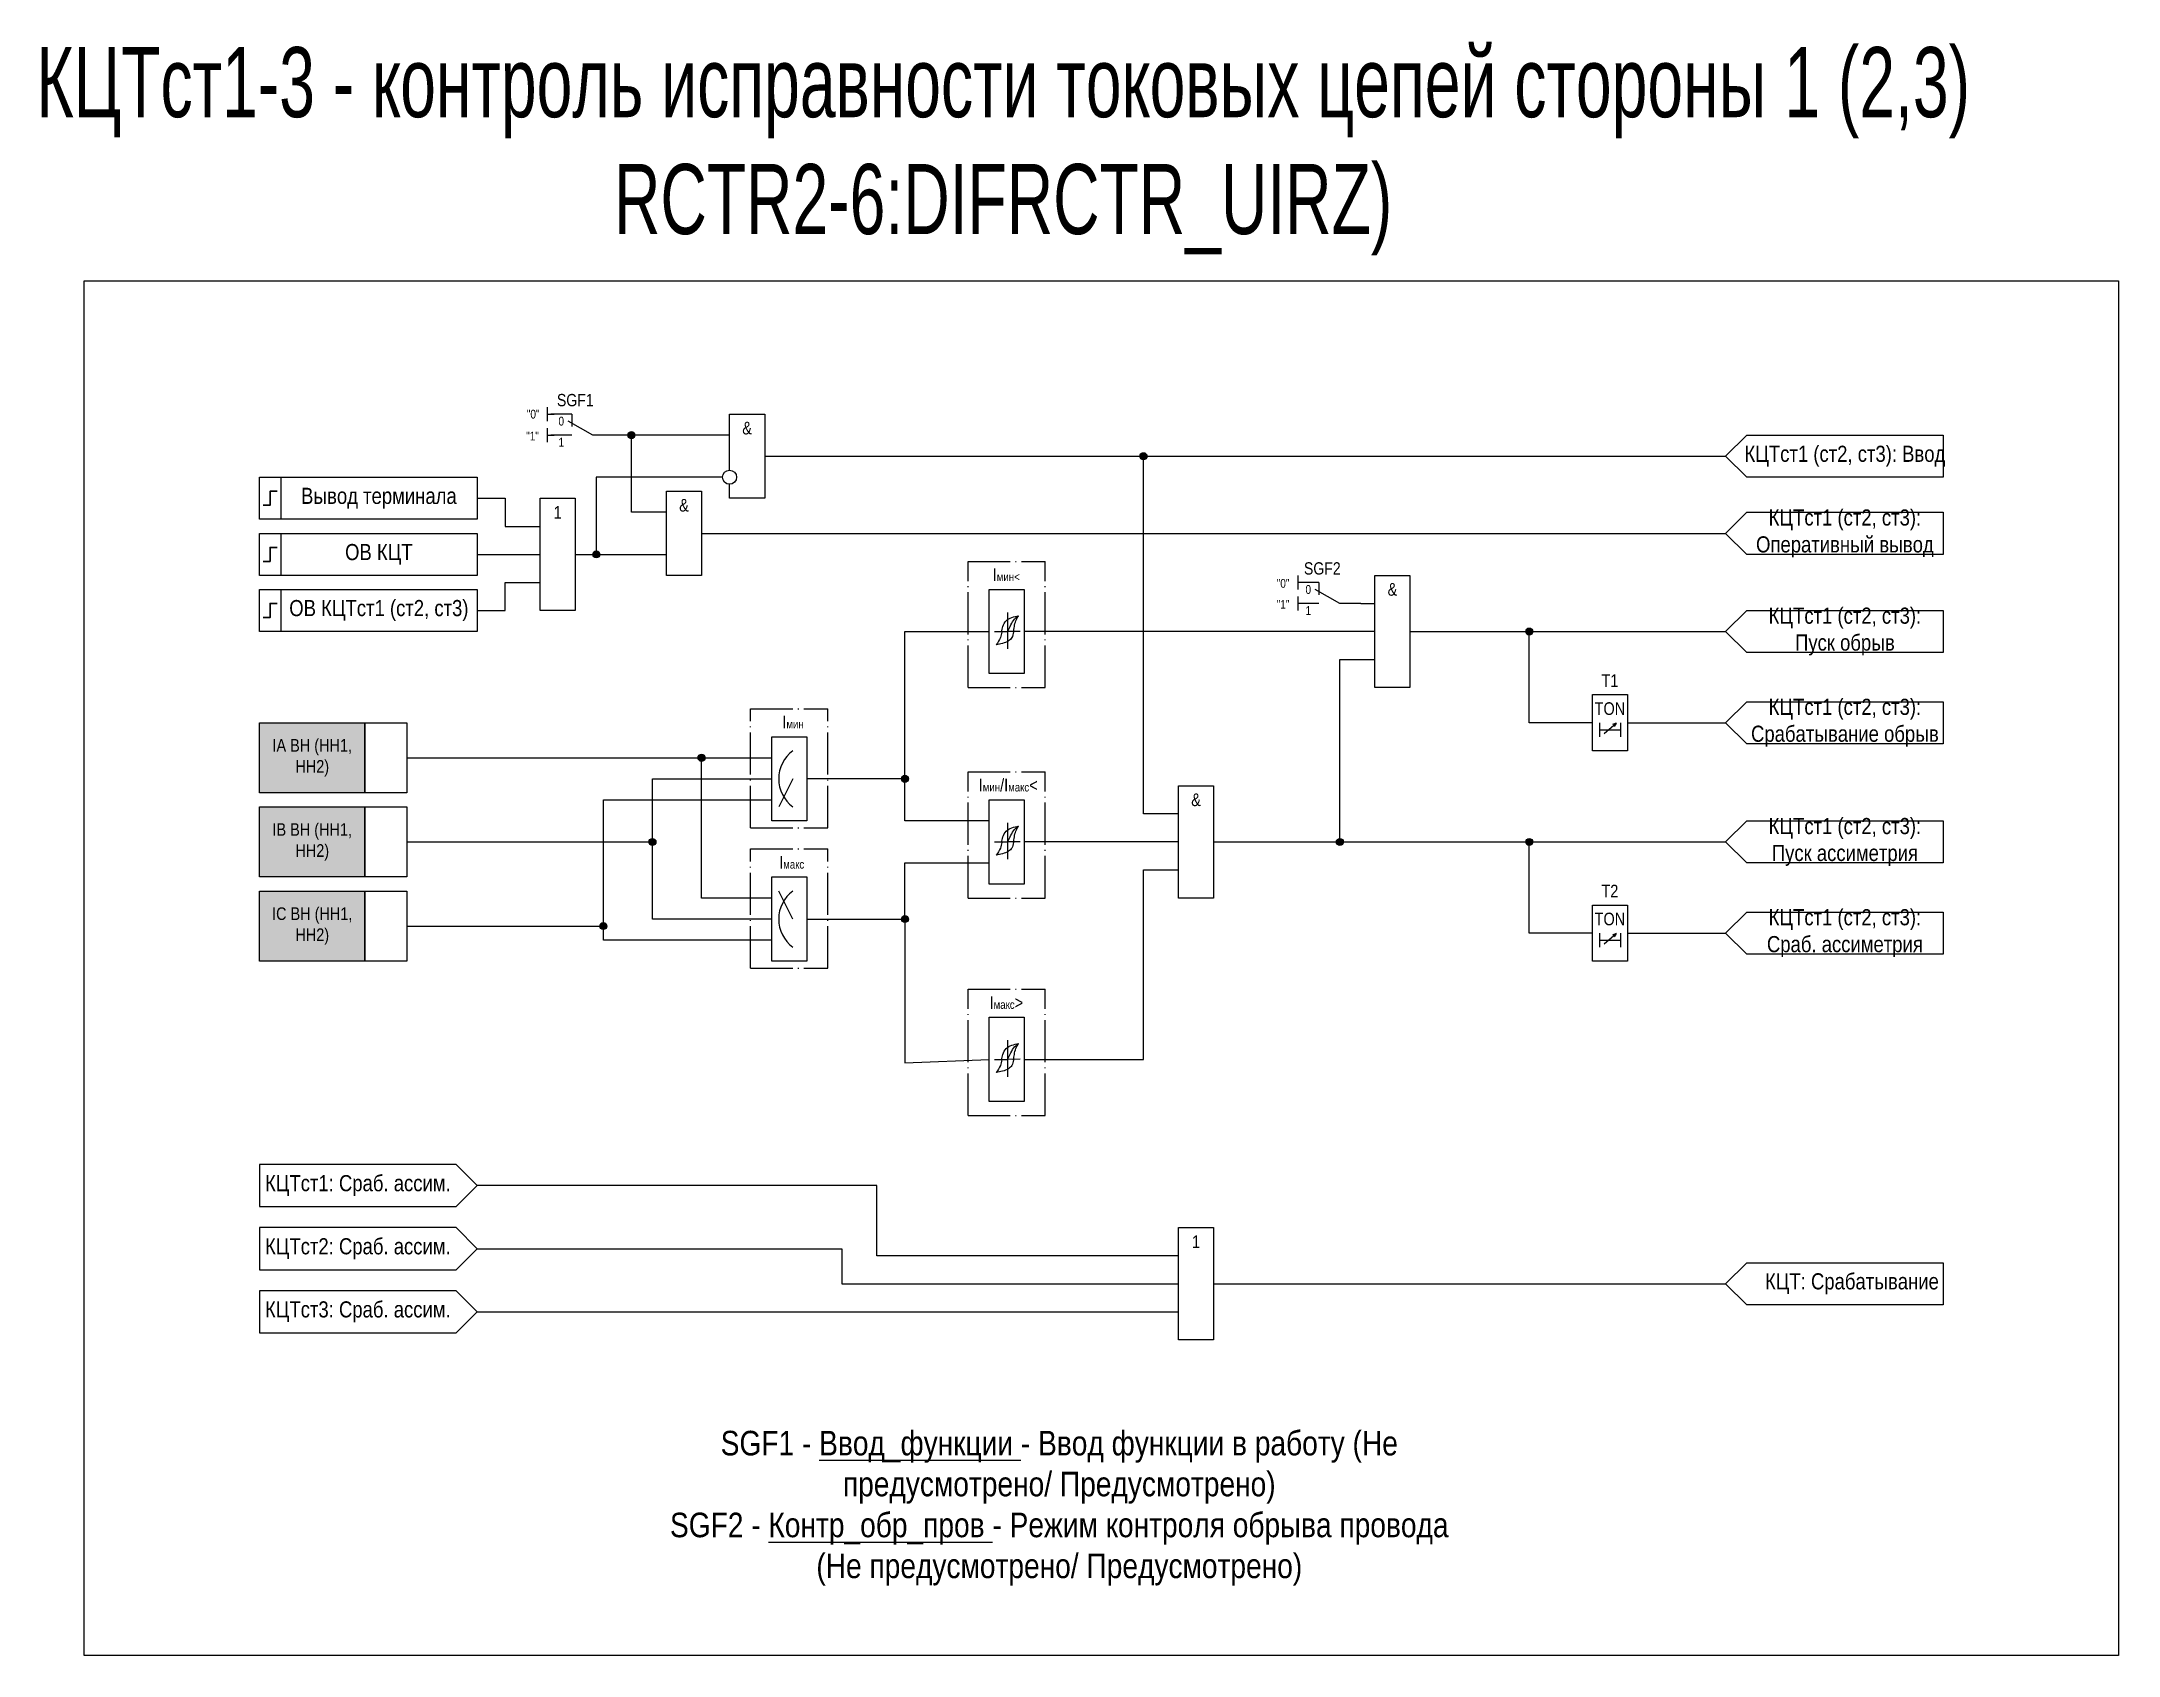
# Model space of a CAD drawing. Header units: millimetres. Extents: x 0 to 3543, y -1008 to 626.
# Drawn here: x 987.9 to 1284, y -906 to -675.9 of the extents above; entities that cross this region are included whole.
import ezdxf
from ezdxf.enums import TextEntityAlignment as Align

# ---------------------------------------------------------------- set-up
doc = ezdxf.new("R2010")
doc.units = ezdxf.units.MM
doc.linetypes.add('ACAD_ISO04W100', pattern=[30, 24, -3, 0, -3])
doc.layers.add('TEXT', color=7, linetype='Continuous', lineweight=25)
doc.layers.add('Основная', color=7, linetype='Continuous')
doc.styles.add('1.8_Gost_RD', font='ARIALN.TTF', dxfattribs={"height": 1.8})
doc.styles.add('2.5_Gost_RD', font='ARIALN.TTF', dxfattribs={"height": 2.5})
doc.styles.add('3.5_Gost_RD', font='ARIALN.TTF', dxfattribs={"height": 3.5})
doc.styles.add('Вывод', font='ARIALN.TTF', dxfattribs={"height": 2.5})
doc.styles.add('Компонент', font='ARIALN.TTF', dxfattribs={"height": 3.5})

msp = doc.modelspace()

# ---------------------------------------------------------------- texts
at = {"color": 2, "ltscale": 100, "insert": (1125, -691.5), "char_height": 10, "width": 290, "attachment_point": 5, "style": '3.5_Gost_RD'}
msp.add_mtext('{\\W0.8;\\C3;КЦТст1-3 - контроль исправности токовых цепей стороны 1 (2,3) RCTR2-6:DIFRCTR_UIRZ)}', dxfattribs=at)
at = {"ltscale": 100, "insert": (1057, -731.5038), "char_height": 1.25, "attachment_point": 1, "style": '3.5_Gost_RD'}
msp.add_mtext_dynamic_manual_height_columns('"1"', width=2, gutter_width=17.5, heights=[0], dxfattribs=at)
at = {"ltscale": 100, "attachment_point": 5}
for s, insert, char_height, width, style in [('Вывод терминала', (1036, -741), 2.3, 28, '2.5_Gost_RD'), ('1', (1061.5, -743), 1.8, 5, '2.5_Gost_RD'), ('T1', (1211.5, -767), 1.8, 5, '2.5_Gost_RD'), ('TON', (1211.5, -771), 1.8, 5, '2.5_Gost_RD'), ('IA ВН (НН1, НН2)', (1026.5, -778), 1.8, 15, '1.8_Gost_RD'), ('IB ВН (НН1, НН2)', (1026.5, -790), 1.8, 15, '1.8_Gost_RD'), ('T2', (1211.5, -797), 1.8, 5, '2.5_Gost_RD'), ('IC ВН (НН1, НН2)', (1026.5, -802), 1.8, 15, '1.8_Gost_RD'), ('TON', (1211.5, -801), 1.8, 5, '2.5_Gost_RD')]:
    msp.add_mtext(s, dxfattribs=dict(at, insert=insert, char_height=char_height, width=width, style=style))
at = {"color": 7, "ltscale": 100, "char_height": 1.8, "attachment_point": 1, "style": '1.8_Gost_RD'}
for s, insert in [('\\pi1.52179;I{\\H0.66667x;мин}', (1092, -772)), ('\\pi1.0688;I{\\H0.66667x;макс}', (1092, -792))]:
    msp.add_mtext_dynamic_manual_height_columns(s, width=11, gutter_width=17.5, heights=[0], dxfattribs=dict(at, insert=insert))
at = {"color": 30, "ltscale": 100, "insert": (1133, -885), "char_height": 3.5, "width": 111.887444, "attachment_point": 5, "style": '3.5_Gost_RD'}
msp.add_mtext('SGF1 - {\\LВвод_функции} - Ввод функции в работу (Не предусмотрено/ Предусмотрено)\\PSGF2 - {\\LКонтр_обр_пров} - Режим контроля обрыва провода (Не предусмотрено/ Предусмотрено)', dxfattribs=at)
at = {"layer": 'TEXT', "color": 0, "ltscale": 100, "insert": (1036, -749), "char_height": 2.3, "width": 28, "attachment_point": 5, "style": '2.5_Gost_RD'}
msp.add_mtext('{\\C256;ОВ КЦТ}', dxfattribs=at)
at = {"layer": 'Основная', "ltscale": 100, "attachment_point": 5, "style": '2.5_Gost_RD'}
for s, insert, char_height, width in [('&', (1088.5, -731), 1.8, 5), ('КЦТст1 (ст2, ст3): Ввод', (1245, -735), 2.3, 28), ('&', (1079.5, -742), 1.8, 5), ('&', (1180.5, -754), 1.8, 5), ('&', (1152.5, -784), 1.8, 5), ('1', (1152.5, -847), 1.8, 5)]:
    msp.add_mtext(s, dxfattribs=dict(at, insert=insert, char_height=char_height, width=width))
at = {"layer": 'Основная', "color": 0, "ltscale": 100, "char_height": 2.3, "attachment_point": 5, "style": '2.5_Gost_RD'}
for s, insert, width in [('{\\C256;КЦТст1 (ст2, ст3): Оперативный вывод}', (1245.0001, -746), 28), ('{\\C256;ОВ КЦТст1 (ст2, ст3)}', (1036, -757), 28), ('{\\C256;КЦТст1 (ст2, ст3): Пуск обрыв}', (1245, -760), 28), ('{\\C256;КЦТст1 (ст2, ст3): Срабатывание обрыв}', (1245.0001, -773), 28), ('{\\C256;КЦТст1 (ст2, ст3): Пуск ассиметрия}', (1245.0001, -790), 28), ('{\\C256;КЦТст1 (ст2, ст3): Сраб. ассиметрия}', (1245.0001, -803), 28), ('{\\C256;КЦТст1: Сраб. ассим.}', (1033.0001, -839), 28), ('{\\C256;КЦТст2: Сраб. ассим.}', (1033.0001, -848), 28), ('{\\C256;КЦТ: Срабатывание}', (1246, -853), 26.50833), ('{\\C256;КЦТст3: Сраб. ассим.}', (1033.0001, -857), 28)]:
    msp.add_mtext(s, dxfattribs=dict(at, insert=insert, width=width))
at = {"layer": 'Основная', "color": 7, "ltscale": 100, "char_height": 1.8, "attachment_point": 1, "style": '1.8_Gost_RD'}
for s, width, insert in [('\\pi1.52179;I{\\H0.66667x;мин<}', 4, (1122, -751)), ('\\pi1.52179;I{\\H0.66667x;мин\\H1.5x;/}I{\\H0.66667x;макс\\H1.5x;<}', 10, (1120, -781)), ('\\pi1.0688;I{\\H0.66667x;макс\\H1.5x;>}', 5, (1122, -812))]:
    msp.add_mtext_dynamic_manual_height_columns(s, width=width, gutter_width=17.5, heights=[0], dxfattribs=dict(at, insert=insert))
at = {"layer": 'Основная', "ltscale": 100, "char_height": 1.25, "attachment_point": 1, "style": '3.5_Gost_RD'}
for s, insert in [('"0"', (1164, -752.5038)), ('"1"', (1164, -755.5038))]:
    msp.add_mtext_dynamic_manual_height_columns(s, width=2, gutter_width=17.5, heights=[0], dxfattribs=dict(at, insert=insert))

# ---------------------------------------------------------------- blocks, each defined once
blk = doc.blocks.new('*U892')
at = {"layer": 'Основная', "linetype": 'ACAD_ISO04W100', "ltscale": 0.25}
for p, q in [((0, 0), (11, 0)), ((0, -17), (0, 0)), ((11, -17), (11, 0)), ((0, -17), (11, -17))]:
    blk.add_line(p, q, dxfattribs=at)
at = {"layer": 'Основная', "style": 'Компонент'}
blk.add_attdef('ОУ', text='', height=3.5, dxfattribs=at).set_placement((11, 0), align=Align.MIDDLE_CENTER)
blk = doc.blocks.new('Точка')
at = {"ltscale": 100}
h = blk.add_hatch(color=256, dxfattribs=at)
h.dxf.hatch_style = 1
edge = h.paths.add_edge_path()
edge.add_arc((0, 0), 0.5, 0, 360)
blk.add_circle((0, 0), 0.5, dxfattribs=at)
blk = doc.blocks.new('*U898')
at = {"layer": 'Основная', "linetype": 'ACAD_ISO04W100', "ltscale": 0.25}
for p, q in [((0, 0), (11, 0)), ((0, -18), (0, 0)), ((11, -18), (11, 0)), ((0, -18), (11, -18))]:
    blk.add_line(p, q, dxfattribs=at)
at = {"layer": 'Основная', "style": 'Компонент'}
blk.add_attdef('ОУ', text='', height=3.5, dxfattribs=at).set_placement((11, 0), align=Align.MIDDLE_CENTER)
blk = doc.blocks.new('*U958')
at = {"layer": 'Основная', "ltscale": 0.35}
blk.add_line((6, 6), (6, 2.5), dxfattribs=at)
at = {"layer": 'Основная', "color": 0}
blk.add_line((0, 0), (7, 4), dxfattribs=at)
blk = doc.blocks.new('*U1016')
at = {"layer": 'Основная', "color": 0}
for p, q in [((-3, 6), (-9, 6)), ((-3, 0), (-9, 0)), ((9, 0), (3, 0))]:
    blk.add_line(p, q, dxfattribs=at)
at = {"layer": 'Основная', "ltscale": 0.25, "xscale": -1}
blk.add_blockref('*U958', (3, 0), dxfattribs=at)
at = {"layer": 'Основная'}
for tag, height, style, p in [('В1', 2.5, 'Вывод', (-13, 6)), ('ОУ', 3.5, 'Компонент', (-2, 10)), ('В2', 2.5, 'Вывод', (-6, 4)), ('В3', 2.5, 'Вывод', (-6, -2))]:
    blk.add_attdef(tag, text='', height=height, dxfattribs=dict(at, style=style)).set_placement(p, align=Align.MIDDLE_CENTER)
blk = doc.blocks.new('*U985')
at = {"layer": 'Основная', "color": 0}
for p, q in [((-3, 6), (-9, 6)), ((-3, 0), (-9, 0)), ((9, 0), (3, 0))]:
    blk.add_line(p, q, dxfattribs=at)
at = {"layer": 'Основная', "ltscale": 0.25, "xscale": -1}
blk.add_blockref('*U958', (3, 0), dxfattribs=at)
at = {"layer": 'Основная'}
for tag, height, style, p in [('В1', 2.5, 'Вывод', (-14, 6)), ('ОУ', 3.5, 'Компонент', (-2, 10)), ('В2', 2.5, 'Вывод', (-6, 4)), ('В3', 2.5, 'Вывод', (-6, -2))]:
    blk.add_attdef(tag, text='', height=height, dxfattribs=dict(at, style=style)).set_placement(p, align=Align.MIDDLE_CENTER)

# ---------------------------------------------------------------- hatches: boundary and pattern name
at = {"ltscale": 100, "true_color": 0xf7941d}
h = msp.add_hatch(color=30, dxfattribs=at)
h.dxf.hatch_style = 1
h.paths.add_polyline_path([(1019, -773), (1034, -773), (1034, -783), (1019, -783)])
h = msp.add_hatch(color=30, dxfattribs=at)
h.dxf.hatch_style = 1
h.paths.add_polyline_path([(1019, -785), (1034, -785), (1034, -795), (1019, -795)])
h = msp.add_hatch(color=30, dxfattribs=at)
h.dxf.hatch_style = 1
h.paths.add_polyline_path([(1019, -797), (1034, -797), (1034, -807), (1019, -807)])

# ---------------------------------------------------------------- linework, layer by layer
at = {"ltscale": 100}
for p, q in [((1060, -728), (1060, -730)), ((1060, -729), (1061, -729)), ((1060, -731), (1060, -733)), ((1060, -732), (1061, -732)), ((1050, -749), (1059, -749)), ((1064, -749), (1077, -749))]:
    msp.add_line(p, q, dxfattribs=at)
at = {"color": 7, "ltscale": 100}
for p, q in [((1210.7027, -774.537), (1212.3736, -773.0511)), ((1212.3736, -773.0511), (1211.8516, -773.2739)), ((1212.3736, -773.0511), (1212.1068, -773.5174)), ((1095, -781), (1093, -785)), ((1095, -801), (1093, -797)), ((1097, -801), (1102, -801)), ((1210.7027, -804.537), (1212.3736, -803.0511)), ((1212.3736, -803.0511), (1211.8516, -803.2739)), ((1212.3736, -803.0511), (1212.1068, -803.5174))]:
    msp.add_line(p, q, dxfattribs=at)
at = {"color": 3, "ltscale": 100}
msp.add_lwpolyline([(994, -710), (1284, -710), (1284, -906), (994, -906)], close=True, dxfattribs=at)
at = {"ltscale": 100}
for points in [[(1077, -743), (1072, -743), (1072, -732), (1067, -732)], [(1086, -732), (1072, -732)], [(1091, -735), (1227.9999, -735)], [(1150, -786), (1145, -786), (1145, -735)], [(1085, -738), (1067, -738), (1067, -749)], [(1050, -741), (1054, -741), (1054, -745), (1059, -745)], [(1077, -743), (1072, -743)], [(1082, -746), (1227.9999, -746)], [(1050, -757), (1054, -757), (1054, -753), (1059, -753)], [(1176, -756), (1178, -756)], [(1111, -781), (1111, -760), (1123, -760)], [(1178, -760), (1128, -760)], [(1183, -760), (1228, -760)], [(1209, -773), (1200, -773), (1200, -760)], [(1155, -790), (1173, -790), (1173, -764), (1178, -764)], [(1210, -773), (1210, -775)], [(1210, -774), (1213, -774)], [(1213, -773), (1213, -775)], [(1214, -773), (1228, -773)], [(1092, -798), (1082, -798), (1082, -778)], [(1040, -790), (1075, -790), (1075, -781), (1092, -781)], [(1123, -787), (1111, -787), (1111, -781), (1097, -781)], [(1040, -802), (1068, -802), (1068, -784), (1092, -784)], [(1092, -801), (1075, -801), (1075, -790)], [(1150, -790), (1128, -790)], [(1173, -790), (1228, -790)], [(1209, -803), (1200, -803), (1200, -790)], [(1097, -801), (1111, -801), (1111, -793), (1123, -793)], [(1128, -821), (1145, -821), (1145, -794), (1150, -794)], [(1092, -804), (1068, -804), (1068, -802)], [(1111, -801), (1111, -821.5), (1123, -821)], [(1210, -803), (1210, -805)], [(1210, -804), (1213, -804)], [(1213, -803), (1213, -805)], [(1214, -803), (1228, -803)], [(1150, -849), (1107, -849), (1107, -839), (1050, -839)], [(1050, -848), (1102, -848), (1102, -853), (1150, -853)], [(1155, -853), (1228, -853)], [(1050, -857), (1150, -857)]]:
    msp.add_lwpolyline(points, dxfattribs=at)
for points in [[(1019, -738), (1022, -738), (1022, -744), (1019, -744)], [(1019, -738), (1050, -738), (1050, -744), (1019, -744)], [(1059, -741), (1064, -741), (1064, -757), (1059, -757)], [(1019, -746), (1022, -746), (1022, -752), (1019, -752)], [(1019, -746), (1050, -746), (1050, -752), (1019, -752)], [(1178, -752), (1183, -752), (1183, -768), (1178, -768)], [(1019, -754), (1022, -754), (1022, -760), (1019, -760)], [(1019, -754), (1050, -754), (1050, -760), (1019, -760)], [(1209, -769), (1214, -769), (1214, -777), (1209, -777)], [(1019, -773), (1034, -773), (1034, -783), (1019, -783)], [(1034, -773), (1040, -773), (1040, -783), (1034, -783)], [(1092, -775), (1097, -775), (1097, -787), (1092, -787)], [(1150, -782), (1155, -782), (1155, -798), (1150, -798)], [(1019, -785), (1034, -785), (1034, -795), (1019, -795)], [(1034, -785), (1040, -785), (1040, -795), (1034, -795)], [(1092, -795), (1097, -795), (1097, -807), (1092, -807)], [(1019, -797), (1034, -797), (1034, -807), (1019, -807)], [(1034, -797), (1040, -797), (1040, -807), (1034, -807)], [(1209, -799), (1214, -799), (1214, -807), (1209, -807)], [(1150, -845), (1155, -845), (1155, -861), (1150, -861)]]:
    msp.add_lwpolyline(points, close=True, dxfattribs=at)
at = {"lineweight": 30, "ltscale": 100}
for points in [[(1021.5, -740), (1020.5, -740), (1020.5, -742), (1019.5, -742)], [(1021.5, -748), (1020.5, -748), (1020.5, -750), (1019.5, -750)], [(1021.5, -756), (1020.5, -756), (1020.5, -758), (1019.5, -758)]]:
    msp.add_lwpolyline(points, dxfattribs=at)
at = {"color": 7, "ltscale": 100}
for centre in [(1098, -781), (1098, -801)]:
    msp.add_arc(centre, 5, 126.869898, 233.130102, dxfattribs=at)
at = {"layer": 'Основная', "ltscale": 100}
for p, q in [((1167, -752), (1167, -754)), ((1123, -755.5), (1123, -754)), ((1123, -754), (1128, -754)), ((1123, -763), (1123, -755)), ((1128, -754), (1128, -760)), ((1167, -755), (1167, -757)), ((1128, -760), (1128, -766)), ((1123, -766), (1123, -763)), ((1128, -766), (1123, -766)), ((1123, -785.5), (1123, -784)), ((1123, -784), (1128, -784)), ((1128, -784), (1128, -790)), ((1123, -793), (1123, -785)), ((1128, -790), (1128, -796)), ((1123, -796), (1123, -793)), ((1128, -796), (1123, -796)), ((1123, -816.5), (1123, -815)), ((1123, -815), (1128, -815)), ((1123, -824), (1123, -816)), ((1128, -815), (1128, -821)), ((1128, -821), (1128, -827)), ((1123, -827), (1123, -824)), ((1128, -827), (1123, -827))]:
    msp.add_line(p, q, dxfattribs=at)
at = {"layer": 'Основная'}
for p, q in [((1125.6, -757.28), (1125.6, -762.48)), ((1125.6, -787.28), (1125.6, -792.48)), ((1125.6, -818.28), (1125.6, -823.48))]:
    msp.add_line(p, q, dxfattribs=at)
at = {"layer": 'Основная', "color": 7, "ltscale": 100}
for p, q in [((1123.7866, -759.9991), (1125.6014, -759.9991)), ((1127.4163, -759.9972), (1125.6014, -759.9991)), ((1040, -778), (1092, -778)), ((1123.7865, -789.9991), (1125.6014, -789.9991)), ((1127.4163, -789.9972), (1125.6014, -789.9991)), ((1123.7866, -820.9991), (1125.6014, -820.9991)), ((1127.4163, -820.9972), (1125.6014, -820.9991))]:
    msp.add_line(p, q, dxfattribs=at)
at = {"layer": 'Основная', "ltscale": 100}
msp.add_lwpolyline([(1086, -737), (1086, -729), (1091, -729), (1091, -741), (1086, -741), (1086, -739)], dxfattribs=at)
for points in [[(1258.9999, -732), (1258.9999, -738), (1230.9999, -738), (1227.9999, -735), (1230.9999, -732)], [(1077, -740), (1082, -740), (1082, -752), (1077, -752)], [(1258.9999, -743), (1258.9999, -749), (1230.9999, -749), (1227.9999, -746), (1230.9999, -743)], [(1259, -757), (1259, -763), (1231, -763), (1228, -760), (1231, -757)], [(1259, -770), (1259, -776), (1231, -776), (1228, -773), (1231, -770)], [(1259, -787), (1259, -793), (1231, -793), (1228, -790), (1231, -787)], [(1259, -800), (1259, -806), (1231, -806), (1228, -803), (1231, -800)], [(1019, -836), (1019, -842), (1047, -842), (1050, -839), (1047, -836)], [(1019, -845), (1019, -851), (1047, -851), (1050, -848), (1047, -845)], [(1259, -850), (1259, -856), (1231, -856), (1228, -853), (1231, -850)], [(1019, -854), (1019, -860), (1047, -860), (1050, -857), (1047, -854)]]:
    msp.add_lwpolyline(points, close=True, dxfattribs=at)
msp.add_circle((1086, -738), 1, dxfattribs=at)
at = {"layer": 'Основная'}
for points in [[(1124.8, -760.08), (1124.9527, -759.2919), (1125.4415, -758.4561), (1127.2, -757.743)], [(1125.6014, -759.9991), (1126, -759.28), (1126.4669, -758.4027), (1127.2, -757.743)], [(1126.4795, -760.08), (1126.6, -759.2919), (1126.8118, -758.4561), (1127.2, -757.743)], [(1124.8, -760.08), (1124.6, -760.8681), (1124, -761.88)], [(1126.4795, -760.08), (1126.2474, -760.8681), (1125.7586, -761.3304), (1124, -761.88)], [(1124.8, -790.08), (1124.6, -790.8681), (1124, -791.88)], [(1126.4795, -790.08), (1126.2473, -790.8681), (1125.7586, -791.3304), (1124, -791.88)], [(1124.8, -790.08), (1124.9527, -789.2919), (1125.4415, -788.4561), (1127.2, -787.743)], [(1125.6014, -789.9991), (1126, -789.28), (1126.4669, -788.4027), (1127.2, -787.743)], [(1126.4795, -790.08), (1126.6, -789.2919), (1126.8118, -788.4561), (1127.2, -787.743)], [(1124.8, -821.08), (1124.9527, -820.2919), (1125.4415, -819.4561), (1127.2, -818.743)], [(1125.6014, -820.9991), (1126, -820.28), (1126.4669, -819.4027), (1127.2, -818.743)], [(1126.4795, -821.08), (1126.6, -820.2919), (1126.8118, -819.4561), (1127.2, -818.743)], [(1124.8, -821.08), (1124.6, -821.8681), (1124, -822.88)], [(1126.4795, -821.08), (1126.2474, -821.8681), (1125.7586, -822.3304), (1124, -822.88)]]:
    msp.add_spline(points, degree=3, dxfattribs=at)

# ---------------------------------------------------------------- block references
at = {"layer": 'Основная', "ltscale": 0.25, "xscale": 0.5, "yscale": 0.5, "zscale": 0.5}
msp.add_blockref('*U985', (1065, -732), dxfattribs=at).add_auto_attribs({'ОУ': 'SGF1', 'В1': '"0"', 'В2': '0', 'В3': '1'})
at = {"layer": 'Основная', "ltscale": 100}
for p in [(1072, -732), (1145, -735), (1067, -749), (1200, -760), (1082, -778), (1111, -781), (1075, -790), (1173, -790), (1200, -790), (1068, -802), (1111, -801)]:
    msp.add_blockref('Точка', p, dxfattribs=at)
at = {"layer": 'Основная', "ltscale": 0.25}
for name, p in [('*U898', (1120, -750)), ('*U892', (1089, -771)), ('*U898', (1120, -780)), ('*U892', (1089, -791)), ('*U898', (1120, -811))]:
    msp.add_blockref(name, p, dxfattribs=at)
ref = msp.add_blockref('*U1016', (1171.5, -756), dxfattribs=dict(at, xscale=0.5, yscale=0.5, zscale=0.5))
ref.add_attrib('ОУ', 'SGF2', dxfattribs={"height": 1.75, "style": 'Компонент'}).set_placement((1170.5, -751), align=Align.MIDDLE_CENTER)
ref.add_attrib('В2', '0', dxfattribs={"height": 1.25, "style": 'Вывод'}).set_placement((1168.5, -754), align=Align.MIDDLE_CENTER)
ref.add_attrib('В3', '1', dxfattribs={"height": 1.25, "style": 'Вывод'}).set_placement((1168.5, -757), align=Align.MIDDLE_CENTER)

msp.set_redraw_order([(e.dxf.handle, doc.entitydb.next_handle()) for e in msp.query("TEXT MTEXT ATTDEF DIMENSION ARC_DIMENSION")])  # texts and dimensions are drawn at this point

doc.saveas('drawing.dxf')
